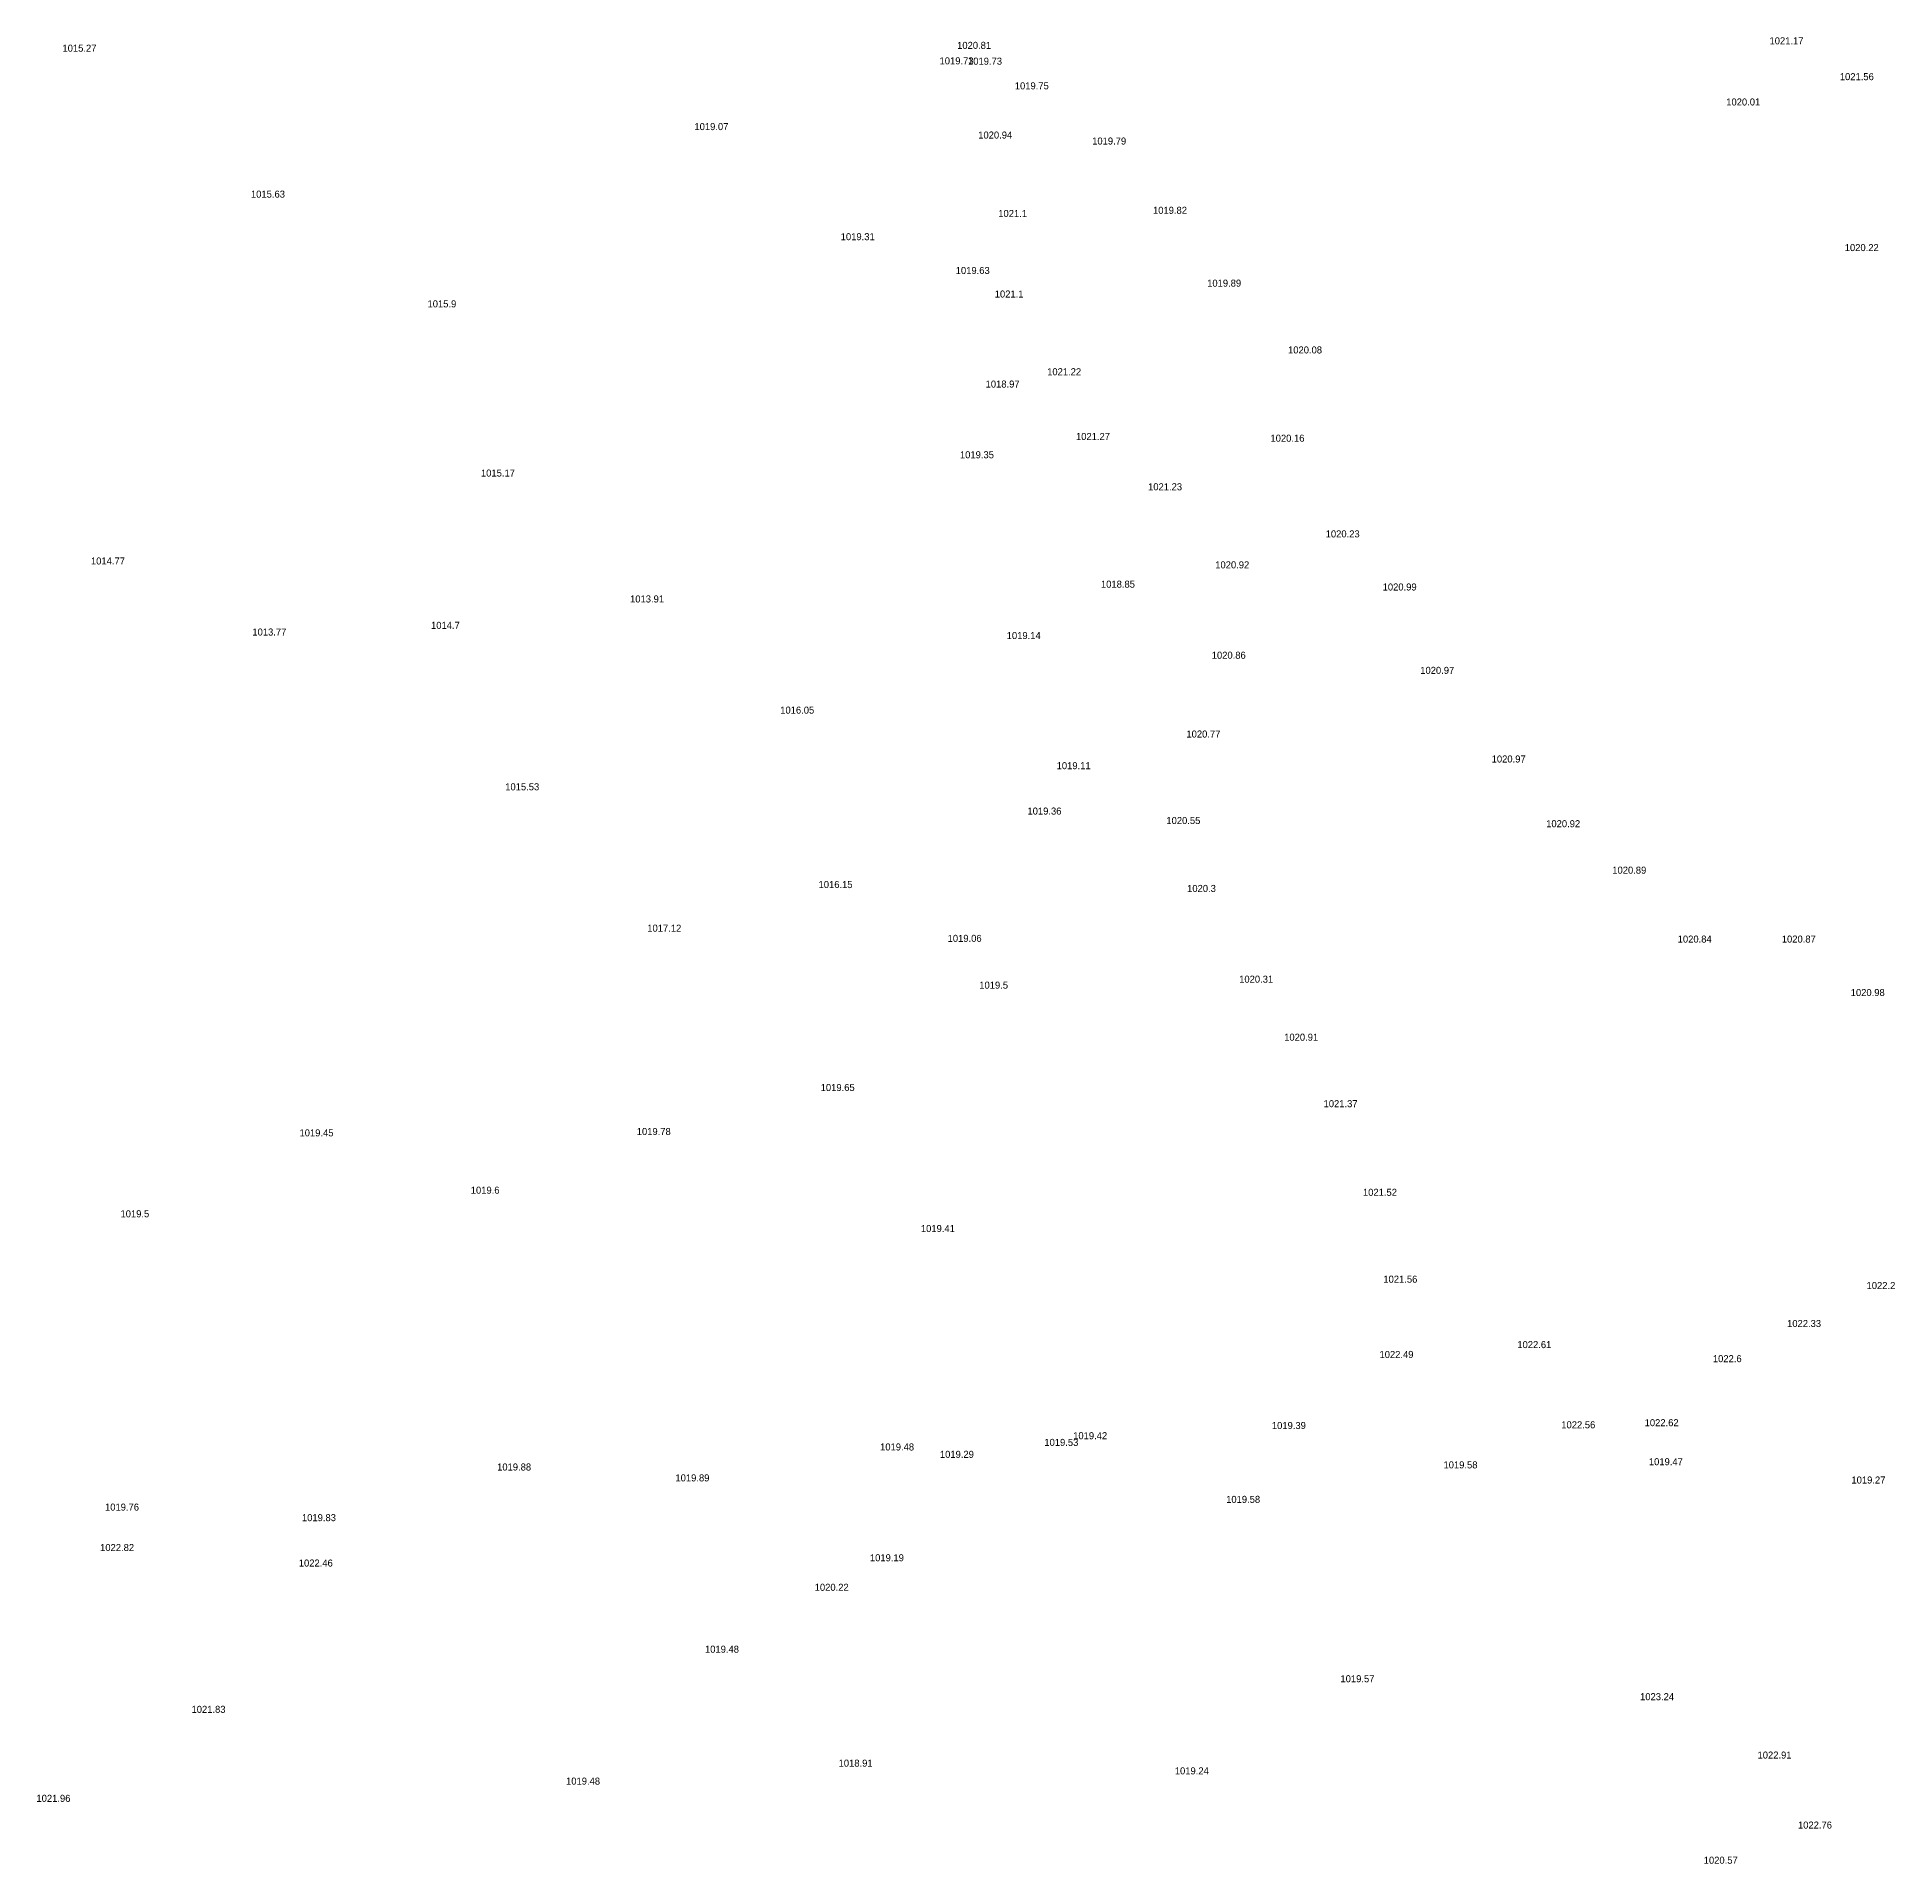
# Model space of a CAD drawing. Header units: inches. Extents: x 628884 to 629912, y 4519174 to 4520145.
# Drawn here: x 629235.8 to 629288.6, y 4519679.5 to 4519731.5 of the extents above; entities that cross this region are included whole.
import ezdxf

# ---------------------------------------------------------------- set-up
doc = ezdxf.new("R2010")
doc.units = ezdxf.units.IN
doc.header["$MEASUREMENT"] = 0

msp = doc.modelspace()

# ---------------------------------------------------------------- texts
for s, p in [('1015.27', (629236.54, 4519731.06, 1015.27)), ('1020.81', (629261.98, 4519731.14, 1020.81)), ('1021.17', (629285.08, 4519731.27, 1021.17)), ('1019.73', (629261.48, 4519730.7, 1019.73)), ('1019.73', (629262.29, 4519730.69, 1019.73)), ('1021.56', (629287.08, 4519730.25, 1021.56)), ('1019.75', (629263.62, 4519729.99, 1019.75)), ('1020.01', (629283.85, 4519729.53, 1020.01)), ('1019.07', (629254.51, 4519728.83, 1019.07)), ('1020.94', (629262.58, 4519728.59, 1020.94)), ('1019.79', (629265.82, 4519728.42, 1019.79)), ('1015.63', (629241.9, 4519726.91, 1015.63)), ('1021.1', (629263.15, 4519726.36, 1021.1)), ('1019.82', (629267.55, 4519726.45, 1019.82)), ('1019.31', (629258.67, 4519725.7, 1019.31)), ('1020.22', (629287.22, 4519725.39, 1020.22)), ('1019.63', (629261.94, 4519724.74, 1019.63)), ('1021.1', (629263.05, 4519724.07, 1021.1)), ('1019.89', (629269.09, 4519724.38, 1019.89)), ('1015.9', (629246.92, 4519723.79, 1015.9)), ('1020.08', (629271.39, 4519722.48, 1020.08)), ('1021.22', (629264.54, 4519721.86, 1021.22)), ('1018.97', (629262.79, 4519721.51, 1018.97)), ('1021.27', (629265.36, 4519720.02, 1021.27)), ('1020.16', (629270.89, 4519719.97, 1020.16)), ('1019.35', (629262.06, 4519719.5, 1019.35)), ('1015.17', (629248.44, 4519718.98, 1015.17)), ('1021.23', (629267.41, 4519718.59, 1021.23)), ('1020.23', (629272.46, 4519717.25, 1020.23)), ('1014.77', (629237.35, 4519716.48, 1014.77)), ('1020.92', (629269.32, 4519716.37, 1020.92)), ('1018.85', (629266.07, 4519715.82, 1018.85)), ('1020.99', (629274.08, 4519715.74, 1020.99)), ('1013.91', (629252.68, 4519715.4, 1013.91)), ('1013.77', (629241.94, 4519714.46, 1013.77)), ('1014.7', (629247.02, 4519714.65, 1014.7)), ('1019.14', (629263.39, 4519714.36, 1019.14)), ('1020.86', (629269.22, 4519713.8, 1020.86)), ('1020.97', (629275.15, 4519713.37, 1020.97)), ('1016.05', (629256.95, 4519712.24, 1016.05)), ('1020.77', (629268.5, 4519711.56, 1020.77)), ('1020.97', (629277.18, 4519710.85, 1020.97)), ('1019.11', (629264.81, 4519710.66, 1019.11)), ('1015.53', (629249.13, 4519710.06, 1015.53)), ('1019.36', (629263.98, 4519709.37, 1019.36)), ('1020.55', (629267.93, 4519709.1, 1020.55)), ('1020.92', (629278.73, 4519709.01, 1020.92)), ('1020.89', (629280.61, 4519707.69, 1020.89)), ('1016.15', (629258.04, 4519707.28, 1016.15)), ('1020.3', (629268.52, 4519707.17, 1020.3)), ('1017.12', (629253.17, 4519706.04, 1017.12)), ('1019.06', (629261.71, 4519705.75, 1019.06)), ('1020.84', (629282.47, 4519705.73, 1020.84)), ('1020.87', (629285.43, 4519705.73, 1020.87)), ('1019.5', (629262.61, 4519704.42, 1019.5)), ('1020.31', (629270, 4519704.59, 1020.31)), ('1020.98', (629287.39, 4519704.21, 1020.98)), ('1020.91', (629271.28, 4519702.94, 1020.91)), ('1019.65', (629258.1, 4519701.51, 1019.65)), ('1021.37', (629272.4, 4519701.05, 1021.37)), ('1019.45', (629243.28, 4519700.22, 1019.45)), ('1019.78', (629252.87, 4519700.26, 1019.78)), ('1019.6', (629248.15, 4519698.59, 1019.6)), ('1021.52', (629273.52, 4519698.53, 1021.52)), ('1019.5', (629238.19, 4519697.92, 1019.5)), ('1019.41', (629260.95, 4519697.5, 1019.41)), ('1021.56', (629274.1, 4519696.06, 1021.56)), ('1022.2', (629287.84, 4519695.88, 1022.2)), ('1022.33', (629285.58, 4519694.8, 1022.33)), ('1022.49', (629273.99, 4519693.92, 1022.49)), ('1022.61', (629277.91, 4519694.2, 1022.61)), ('1022.6', (629283.47, 4519693.8, 1022.6)), ('1019.39', (629270.93, 4519691.9, 1019.39)), ('1022.56', (629279.16, 4519691.92, 1022.56)), ('1022.62', (629281.53, 4519691.98, 1022.62)), ('1019.48', (629259.79, 4519691.29, 1019.48)), ('1019.53', (629264.46, 4519691.42, 1019.53)), ('1019.42', (629265.28, 4519691.61, 1019.42)), ('1019.88', (629248.9, 4519690.72, 1019.88)), ('1019.29', (629261.49, 4519691.08, 1019.29)), ('1019.58', (629275.81, 4519690.78, 1019.58)), ('1019.47', (629281.65, 4519690.87, 1019.47)), ('1019.89', (629253.97, 4519690.41, 1019.89)), ('1019.27', (629287.41, 4519690.35, 1019.27)), ('1019.76', (629237.75, 4519689.58, 1019.76)), ('1019.58', (629269.63, 4519689.8, 1019.58)), ('1019.83', (629243.35, 4519689.28, 1019.83)), ('1022.82', (629237.61, 4519688.43, 1022.82)), ('1022.46', (629243.26, 4519687.99, 1022.46)), ('1019.19', (629259.5, 4519688.14, 1019.19)), ('1020.22', (629257.93, 4519687.3, 1020.22)), ('1019.48', (629254.81, 4519685.54, 1019.48)), ('1019.57', (629272.88, 4519684.7, 1019.57)), ('1021.83', (629240.21, 4519683.83, 1021.83)), ('1023.24', (629281.4, 4519684.19, 1023.24)), ('1018.91', (629258.61, 4519682.3, 1018.91)), ('1022.91', (629284.74, 4519682.53, 1022.91)), ('1019.48', (629250.86, 4519681.79, 1019.48)), ('1019.24', (629268.17, 4519682.08, 1019.24)), ('1021.96', (629235.8, 4519681.3, 1021.96)), ('1022.76', (629285.89, 4519680.54, 1022.76)), ('1020.57', (629283.21, 4519679.54, 1020.57))]:
    msp.add_text(s, height=0.2).set_placement(p)

doc.saveas('drawing.dxf')
